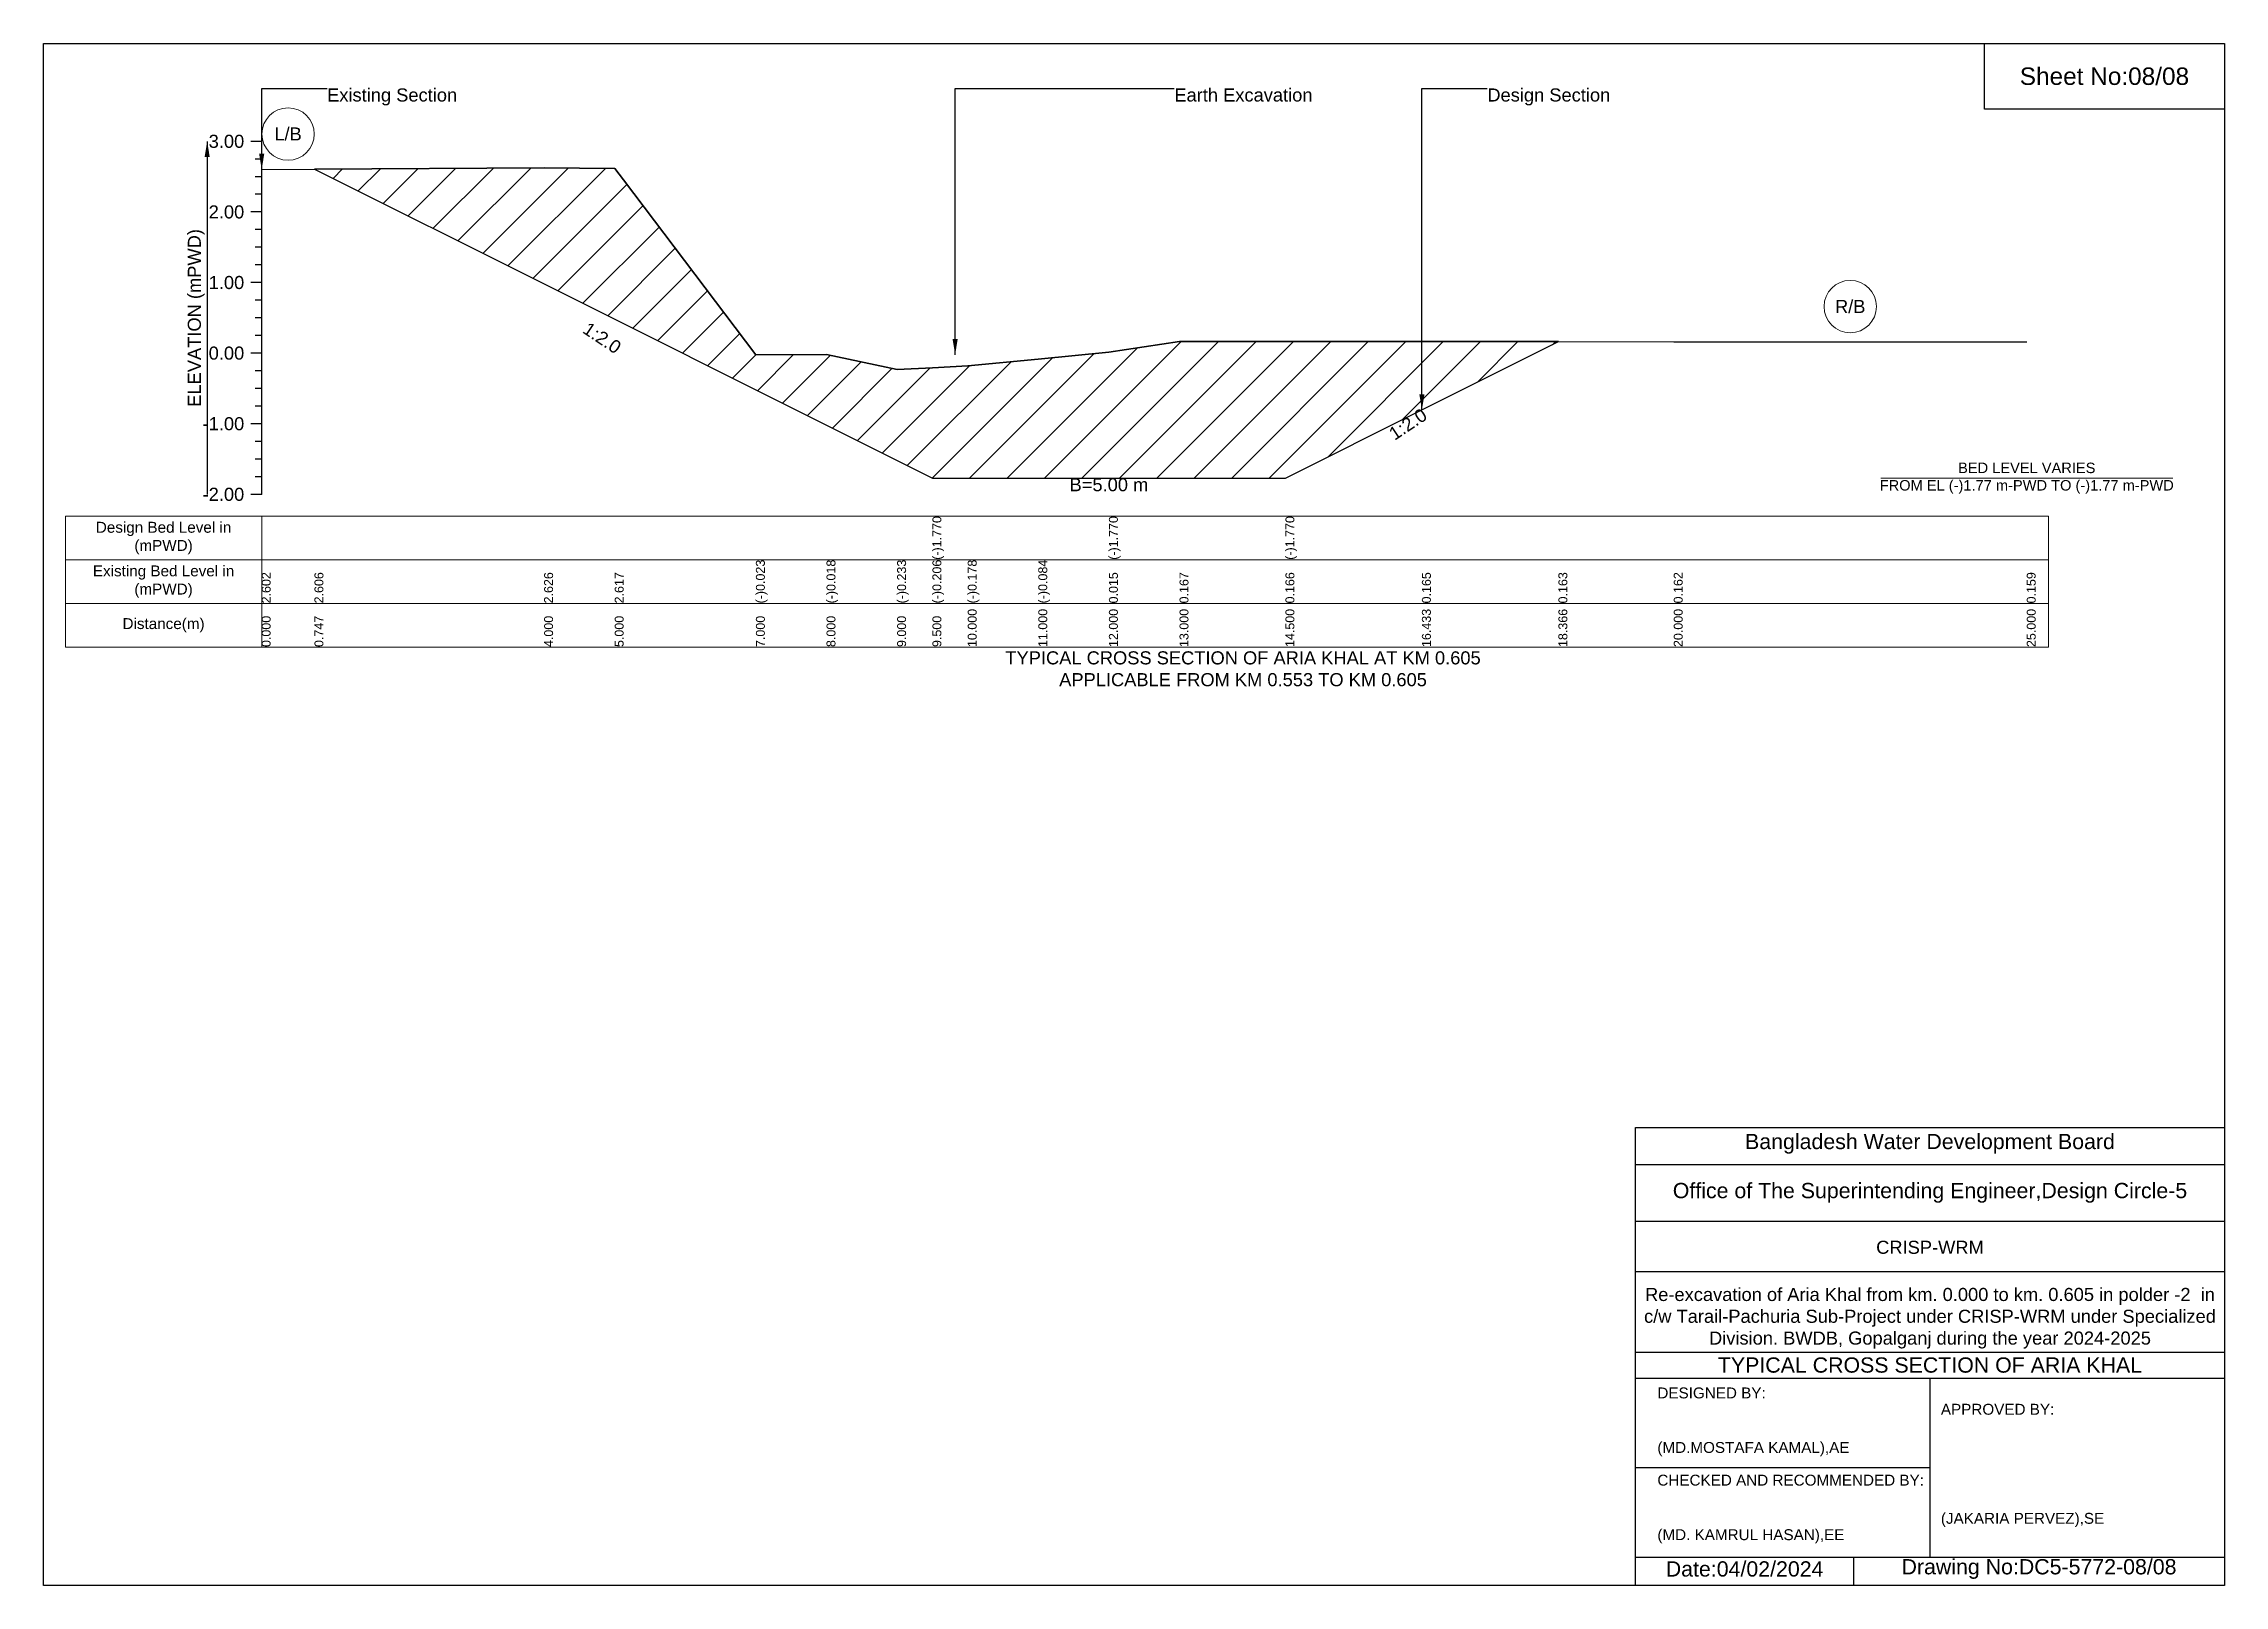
# Model space of a CAD drawing. Header units: inches. Extents: x 91000 to 188000, y -5751 to 7560.
# Drawn here: x 170000 to 178000, y -5656 to 0 of the extents above; entities that cross this region are included whole.
import ezdxf

# ---------------------------------------------------------------- set-up
doc = ezdxf.new("R2010")
doc.units = ezdxf.units.IN
doc.header["$LTSCALE"] = 7
doc.header["$MEASUREMENT"] = 0
for name, color, linetype, lineweight in [('Cross section Data Border', 7, 'Continuous', 9), ('Cross Section Labels', 7, 'Continuous', 9), ('Existing_Bed_Level for Xsection', 7, 'Continuous', 25)]:
    doc.layers.add(name, color=color, linetype=linetype, lineweight=lineweight)
doc.styles.get("Standard").update_dxf_attribs({"font": 'arial.ttf'})
doc.dimstyles.get("Standard").update_dxf_attribs({"dimtxt": 0.18, "dimasz": 0.18, "dimexe": 0.18, "dimexo": 0.0625, "dimgap": 0.09, "dimtad": 0, "dimtih": 1, "dimtoh": 1, "dimdec": 4, "dimzin": 0, "dimdsep": 46, "dimtxsty": 'Standard', "dimcen": 0.09, "dimadec": 0, "dimazin": 0, "dimtfac": 1, "dimtdec": 4, "dimtofl": 0, "dimtmove": 0, "dimatfit": 3, "dimfxl": 1, "dimtolj": 1, "dimtzin": 0, "dimarcsym": 0})

msp = doc.modelspace()

# ---------------------------------------------------------------- texts
at = {"attachment_point": 5}
for s, insert, char_height in [('Sheet No:08/08', (177560, -120), 64), ('Bangladesh Water Development Board', (176920, -4036), 56), ('Office of The Superintending Engineer,Design Circle-5', (176920, -4216), 56)]:
    msp.add_mtext(s, dxfattribs=dict(at, insert=insert, char_height=char_height))
for s, insert, char_height, width, attachment_point in [('CRISP-WRM', (176920, -4416), 48, 2240, 5), ('Re-excavation of Aria Khal from km. 0.000 to km. 0.605 in polder -2  in c/w Tarail-Pachuria Sub-Project under CRISP-WRM under Specialized Division. BWDB, Gopalganj during the year 2024-2025', (176920, -4676), 48, 2160, 5), ('TYPICAL CROSS SECTION OF ARIA KHAL', (176920, -4848), 56, 2240, 5), ('DESIGNED BY:^J^J^J(MD.MOSTAFA KAMAL),AE', (175920, -5056), 40, 1120, 4), ('APPROVED BY:^J^J^J^J^J^J(JAKARIA PERVEZ),SE', (176960, -5216), 40, 1120, 4), ('CHECKED AND RECOMMENDED BY:^J^J^J(MD. KAMRUL HASAN),EE', (175920, -5376), 40, 1120, 4), ('Date:04/02/2024', (176240, -5596), 56, 1120, 5), ('Drawing No:DC5-5772-08/08', (177320, -5596), 56, 1760, 5)]:
    msp.add_mtext(s, dxfattribs=dict(insert=insert, char_height=char_height, width=width, attachment_point=attachment_point))
at = {"layer": 'Cross section Data Border', "char_height": 40, "width": 640, "attachment_point": 5}
for s, insert in [('Design Bed Level in (mPWD)', (170440, -1813.7)), ('Existing Bed Level in (mPWD)', (170440, -1973.7)), ('Distance(m)', (170440, -2133.7))]:
    msp.add_mtext(s, dxfattribs=dict(at, insert=insert))
at = {"layer": 'Cross Section Labels'}
for s, insert, char_height, attachment_point in [('Existing Section', (171040, -164.4), 48, 1), ('Earth Excavation', (174148, -164.4), 48, 1), ('Design Section', (175296.2, -164.4), 48, 1), ('L/B', (170896.7, -331.7), 48, 5), ('R/B', (176627.5, -964.6), 48, 5), ('B=5.00 m', (173908, -1594.1), 48, 2), ('BED LEVEL VARIES ^JFROM EL (-)1.77 m-PWD TO (-)1.77 m-PWD', (177275, -1594.1), 38.4, 5), ('TYPICAL CROSS SECTION OF ARIA KHAL AT KM 0.605^JAPPLICABLE FROM KM 0.553 TO KM 0.605', (174400, -2293.7), 48, 5)]:
    msp.add_mtext(s, dxfattribs=dict(at, insert=insert, char_height=char_height, attachment_point=attachment_point))
at = {"layer": 'Cross Section Labels', "char_height": 48, "attachment_point": 2}
for insert, rotation in [((172062.2, -1059.7), 326.30993), ((174991.4, -1376.1), 33.69007)]:
    msp.add_mtext('1:2.0', dxfattribs=dict(at, insert=insert, rotation=rotation))
at = {"layer": 'Existing_Bed_Level for Xsection', "char_height": 48, "attachment_point": 6}
for s, insert in [('3.00', (170736, -358.7)), ('2.00', (170736, -617.7)), ('1.00', (170736, -876.7)), ('0.00', (170736, -1135.7)), ('-1.00', (170736, -1394.7)), ('-2.00', (170736, -1653.7))]:
    msp.add_mtext(s, dxfattribs=dict(at, insert=insert))
at = {"layer": 'Existing_Bed_Level for Xsection', "rotation": 90}
for s, insert, char_height, attachment_point in [('ELEVATION (mPWD)', (170560, -1006.2), 48, 5), ('(-)1.770', (173260.5, -1893.7), 32.8, 1), ('(-)1.770', (173908, -1893.7), 32.8, 1), ('(-)1.770', (174555.5, -1893.7), 32.8, 1), ('(-)0.023', (172613, -2053.7), 32.8, 1), ('(-)0.018', (172872, -2053.7), 32.8, 1), ('(-)0.233', (173131, -2053.7), 32.8, 1), ('(-)0.206', (173260.5, -2053.7), 32.8, 1), ('(-)0.178', (173390, -2053.7), 32.8, 1), ('(-)0.084', (173649, -2053.7), 32.8, 1), ('2.602', (170800, -2053.7), 32.8, 1), ('2.606', (170993.5, -2053.7), 32.8, 1), ('2.626', (171836, -2053.7), 32.8, 1), ('2.617', (172095, -2053.7), 32.8, 1), ('0.015', (173908, -2053.7), 32.8, 1), ('0.167', (174167, -2053.7), 32.8, 1), ('0.166', (174555.5, -2053.7), 32.8, 1), ('0.165', (175056.2, -2053.7), 32.8, 1), ('0.163', (175556.9, -2053.7), 32.8, 1), ('0.162', (175980, -2053.7), 32.8, 1), ('0.159', (177275, -2053.7), 32.8, 1), ('10.000', (173390, -2213.7), 32.8, 1), ('11.000', (173649, -2213.7), 32.8, 1), ('12.000', (173908, -2213.7), 32.8, 1), ('13.000', (174167, -2213.7), 32.8, 1), ('14.500', (174555.5, -2213.7), 32.8, 1), ('16.433', (175056.2, -2213.7), 32.8, 1), ('18.366', (175556.9, -2213.7), 32.8, 1), ('20.000', (175980, -2213.7), 32.8, 1), ('25.000', (177275, -2213.7), 32.8, 1), ('0.000', (170800, -2213.7), 32.8, 1), ('0.747', (170993.5, -2213.7), 32.8, 1), ('4.000', (171836, -2213.7), 32.8, 1), ('5.000', (172095, -2213.7), 32.8, 1), ('7.000', (172613, -2213.7), 32.8, 1), ('8.000', (172872, -2213.7), 32.8, 1), ('9.000', (173131, -2213.7), 32.8, 1), ('9.500', (173260.5, -2213.7), 32.8, 1)]:
    msp.add_mtext(s, dxfattribs=dict(at, insert=insert, char_height=char_height, attachment_point=attachment_point))

# ---------------------------------------------------------------- hatches: boundary and pattern name
at = {"layer": 'Existing_Bed_Level for Xsection'}
h = msp.add_hatch(dxfattribs=at)
h.set_pattern_fill('ANSI31', color=256, scale=777, style=0)
h.paths.add_polyline_path([(170993.5, -460.6), (171836, -881.8), (172095, -1011.3), (172127, -1027.3), (172613, -1270.3), (172872, -1399.8), (173131, -1529.3), (173260.5, -1594.1), (173390, -1594.1), (173649, -1594.1), (173908, -1594.1), (174167, -1594.1), (174555.5, -1594.1), (175056.2, -1343.7), (175556.9, -1093.4), (175056.2, -1093), (174555.5, -1092.7), (174167, -1092.4), (173908, -1131.8), (173649, -1157.4), (173390, -1181.8), (173260.5, -1188.9), (173131, -1196), (172872, -1140.3), (172613, -1141.6), (172127, -500.1), (172095, -457.9), (171836, -455.5)])

# ---------------------------------------------------------------- linework, layer by layer
for points in [[(170000, 0), (178000, 0), (178000, -5656), (170000, -5656)], [(177120, 0), (178000, 0), (178000, -240), (177120, -240)]]:
    msp.add_lwpolyline(points, close=True)
for points in [[(175840, -5656), (175840, -3976), (178000, -3976)], [(175840, -4112), (178000, -4112)], [(175840, -4320), (178000, -4320)], [(175840, -4504), (178000, -4504)], [(175840, -4800), (178000, -4800)], [(175840, -4896), (178000, -4896)], [(176920, -4896), (176920, -5552)], [(175840, -5224), (176920, -5224)], [(175840, -5552), (178000, -5552)], [(176640, -5552), (176640, -5656)]]:
    msp.add_lwpolyline(points)
at = {"layer": 'Cross section Data Border'}
msp.add_lwpolyline([(170080, -1733.7), (177355, -1733.7), (177355, -2213.7), (170080, -2213.7)], close=True, dxfattribs=at)
for points in [[(170800, -1733.7), (170800, -2213.7)], [(170080, -1893.7), (177355, -1893.7)], [(170080, -2053.7), (177355, -2053.7)]]:
    msp.add_lwpolyline(points, dxfattribs=at)
at = {"layer": 'Cross Section Labels'}
msp.add_lwpolyline([(176739.2, -1594.1), (177810.8, -1594.1)], dxfattribs=at)
for centre in [(170896.7, -331.7), (176627.5, -964.6)]:
    msp.add_circle(centre, 96, dxfattribs=at)
at = {"layer": 'Existing_Bed_Level for Xsection'}
for points in [[(170800, -358.7), (170760, -358.7)], [(170800, -1653.7), (170800, -1394.7), (170800, -1135.7), (170800, -876.7), (170800, -617.7), (170800, -358.7)], [(170800, -423.4), (170776, -423.4)], [(170800, -461.7), (170993.5, -460.6), (171836, -455.5), (172095, -457.9), (172127, -500.1), (172613, -1141.6), (172872, -1140.3), (173131, -1196), (173260.5, -1188.9), (173260.5, -1188.9), (173390, -1181.8), (173649, -1157.4), (173908, -1131.8), (173908, -1131.8), (174167, -1092.4), (174555.5, -1092.7), (174555.5, -1092.7), (175056.2, -1093), (175556.9, -1093.4), (175980, -1093.7), (177275, -1094.5)], [(170800, -488.2), (170776, -488.2)], [(170800, -552.9), (170776, -552.9)], [(170800, -617.7), (170760, -617.7)], [(170800, -682.4), (170776, -682.4)], [(170800, -747.2), (170776, -747.2)], [(170800, -876.7), (170760, -876.7)], [(170800, -811.9), (170776, -811.9)], [(170800, -941.4), (170776, -941.4)], [(170800, -1006.2), (170776, -1006.2)], [(170800, -1070.9), (170776, -1070.9)], [(170800, -1135.7), (170760, -1135.7)], [(170800, -1200.4), (170776, -1200.4)], [(170800, -1265.2), (170776, -1265.2)], [(170800, -1329.9), (170776, -1329.9)], [(170800, -1394.7), (170760, -1394.7)], [(170800, -1459.4), (170776, -1459.4)], [(170800, -1524.2), (170776, -1524.2)], [(170800, -1588.9), (170776, -1588.9)], [(170800, -1653.7), (170760, -1653.7)]]:
    msp.add_lwpolyline(points, dxfattribs=at)
msp.add_lwpolyline([(170993.5, -460.6), (171836, -881.8), (172095, -1011.3), (172127, -1027.3), (172613, -1270.3), (172872, -1399.8), (173131, -1529.3), (173260.5, -1594.1), (173260.5, -1594.1), (173390, -1594.1), (173649, -1594.1), (173908, -1594.1), (173908, -1594.1), (174167, -1594.1), (174555.5, -1594.1), (174555.5, -1594.1), (175056.2, -1343.7), (175556.9, -1093.4), (175556.9, -1093.4), (175556.9, -1093.4), (175056.2, -1093), (174555.5, -1092.7), (174555.5, -1092.7), (174167, -1092.4), (173908, -1131.8), (173908, -1131.8), (173649, -1157.4), (173390, -1181.8), (173260.5, -1188.9), (173260.5, -1188.9), (173131, -1196), (172872, -1140.3), (172613, -1141.6), (172127, -500.1), (172095, -457.9), (171836, -455.5)], close=True, dxfattribs=at)

msp.set_redraw_order([(e.dxf.handle, doc.entitydb.next_handle()) for e in msp.query("TEXT MTEXT ATTDEF DIMENSION ARC_DIMENSION")])  # texts and dimensions are drawn at this point

# ---------------------------------------------------------------- leaders
at = {"layer": 'Cross Section Labels', "annotation_type": 0, "has_hookline": 1, "hookline_direction": 0}
for points, text_width in [([(170800, -461.7), (170800, -164.4), (171039.9, -164.4)], 467.2), ([(173343.9, -1141.2), (173343.9, -164.4), (174147.9, -164.4)], 497), ([(175056.2, -1343.7), (175056.2, -164.4), (175296.1, -164.4)], 441.2)]:
    msp.add_leader(points, dimstyle='Standard', override={"dimasz": 57.6}, dxfattribs=dict(at, text_width=text_width))
at = {"layer": 'Existing_Bed_Level for Xsection'}
msp.add_leader([(170600, -358.7), (170600, -1653.7)], dimstyle='Standard', override={"dimasz": 57.6}, dxfattribs=at)

doc.saveas('drawing.dxf')
